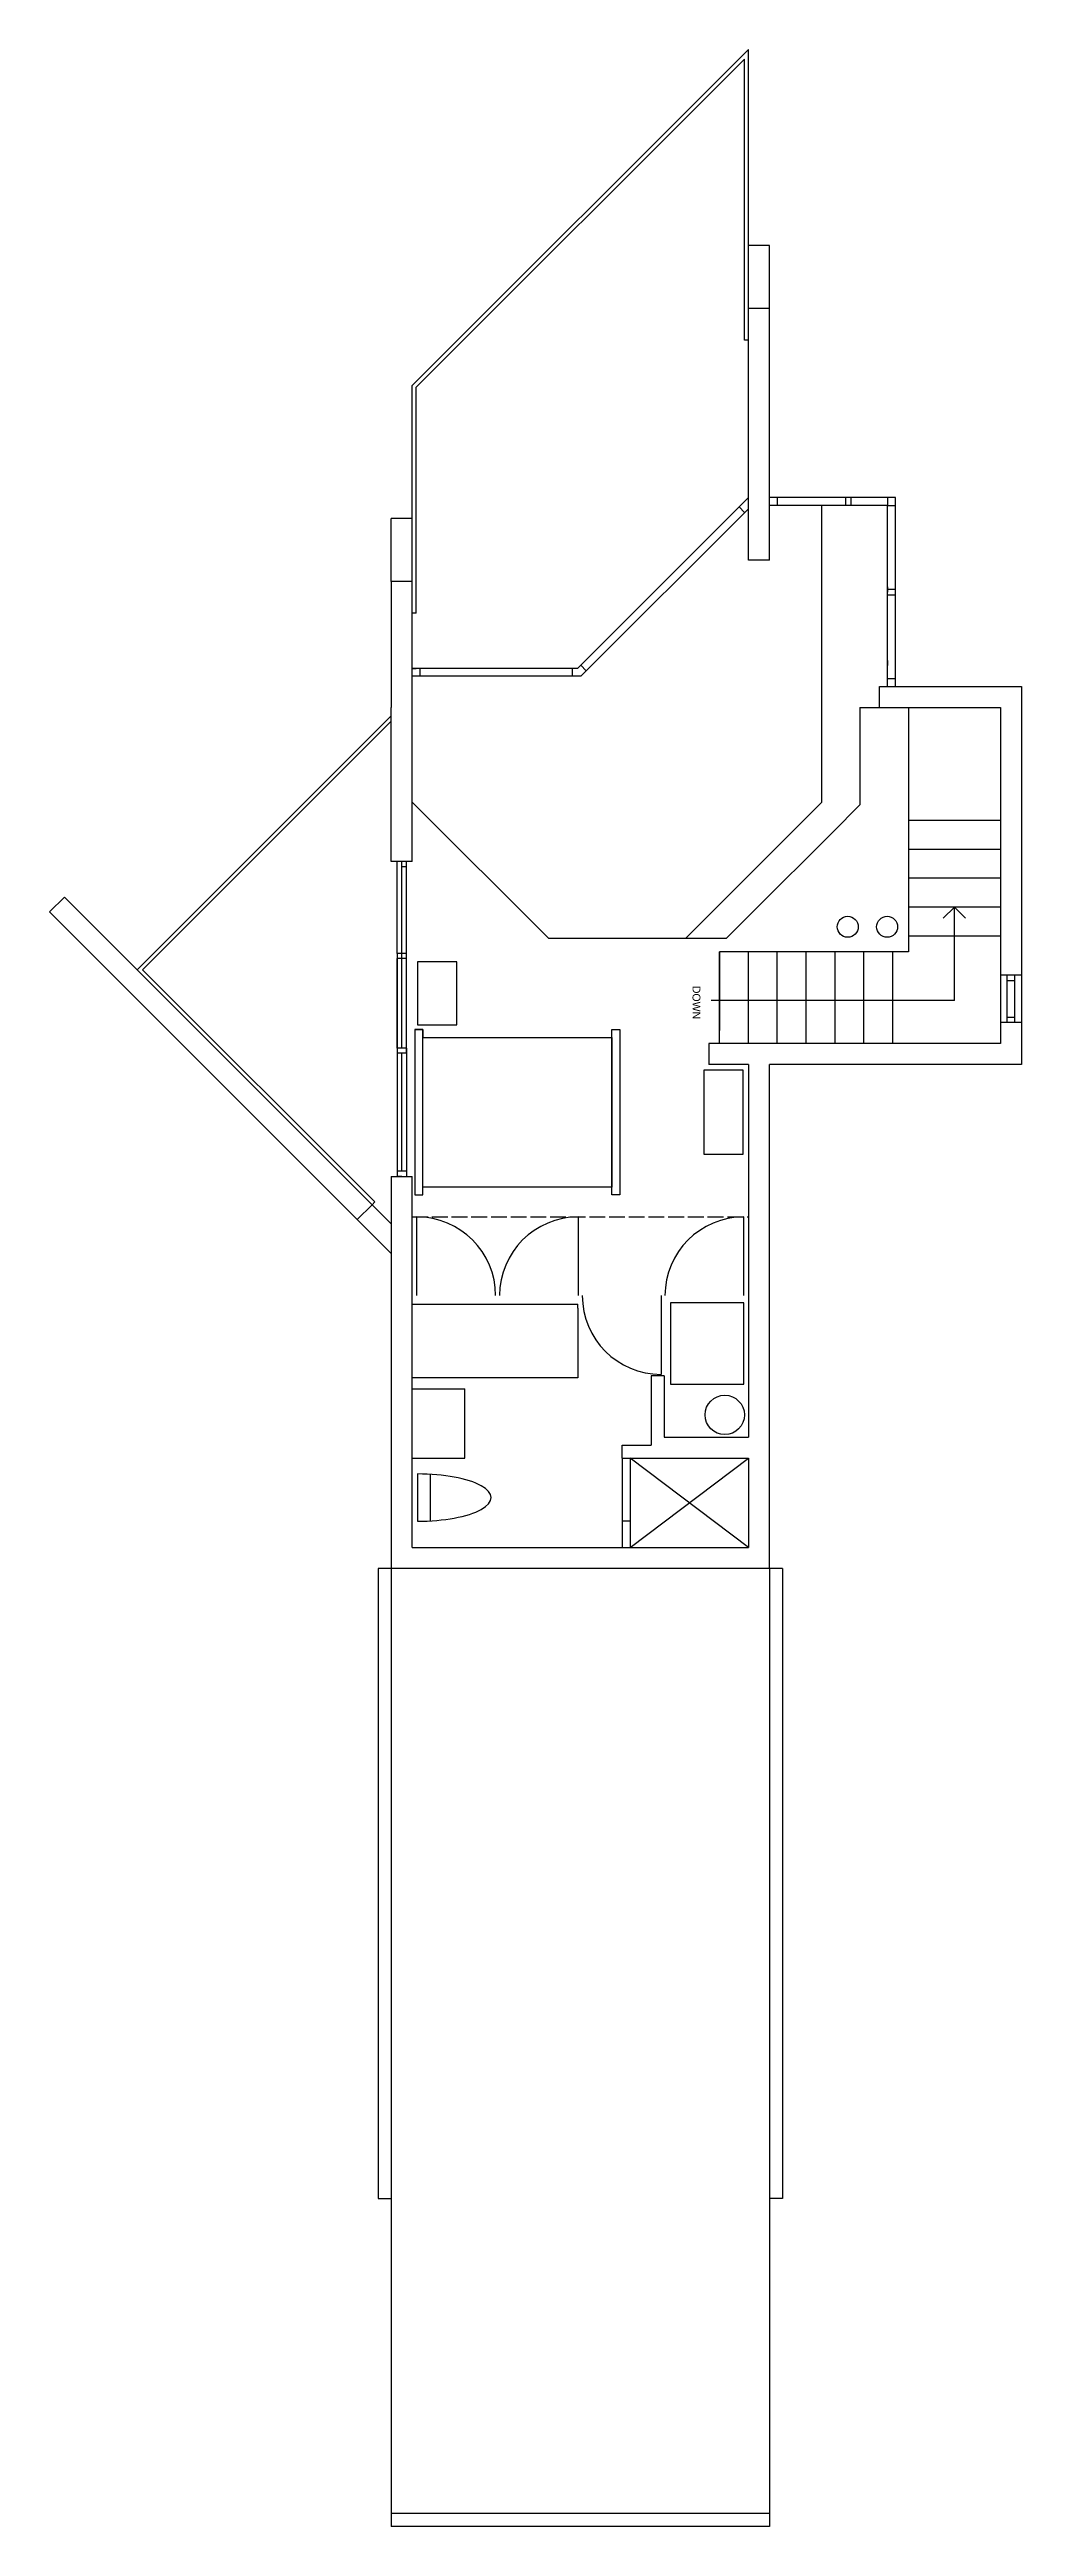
# Model space of a CAD drawing. Header units: inches. Extents: x -16659 to 2747, y 141 to 7454.
# Drawn here: x 2151 to 2521, y 2685 to 3628 of the extents above; entities that cross this region are included whole.
import ezdxf

# ---------------------------------------------------------------- set-up
doc = ezdxf.new("R2010")
doc.units = ezdxf.units.IN
doc.header["$LTSCALE"] = 0.5
doc.header["$MEASUREMENT"] = 0
doc.linetypes.add('ACAD_ISO02W100', pattern=[15, 12, -3])
for name, color, linetype in [('A-doors', 254, 'Continuous'), ('A-Elev-South', 7, 'Continuous'), ('A-fixtures', 140, 'Continuous'), ('A-furniture', 33, 'Continuous'), ('A-glazing', 252, 'Continuous'), ('A-millwork', 252, 'Continuous'), ('A-roof', 253, 'Continuous'), ('A-soffit', 251, 'ACAD_ISO02W100'), ('A-stairs', 252, 'Continuous'), ('A-text', 254, 'Continuous'), ('A-walls', 7, 'Continuous')]:
    doc.layers.add(name, color=color, linetype=linetype)

msp = doc.modelspace()

# ---------------------------------------------------------------- texts
at = {"layer": 'A-text'}
msp.add_text('DOWN', height=3, rotation=270, dxfattribs=at).set_placement((2395.84, 3271.7))

# ---------------------------------------------------------------- linework, layer by layer
at = {"layer": 'A-doors'}
msp.add_line((2385.1, 3123.1), (2380.1, 3123.1), dxfattribs=at)
at = {"layer": 'A-Elev-South', "color": 251}
for p, q in [((2417.1, 3529.72), (2417.1, 3553.72)), ((2286.85, 3248.02), (2286.85, 3199.06)), ((2286.85, 3246.02), (2286.85, 3199.06))]:
    msp.add_line(p, q, dxfattribs=at)
at = {"layer": 'A-Elev-South', "color": 252}
for p, q in [((2425.1, 3529.72), (2425.1, 3553.72)), ((2281.1, 3425.72), (2281.1, 3449.72)), ((2289.1, 3425.72), (2289.1, 3449.72))]:
    msp.add_line(p, q, dxfattribs=at)
at = {"layer": 'A-Elev-South', "color": 7}
msp.add_line((2281.1, 3425.72), (2281.1, 3377.72), dxfattribs=at)
at = {"layer": 'A-Elev-South', "color": 250}
for p, q in [((2283.35, 3284.06), (2283.35, 3319.06)), ((2286.85, 3248.02), (2286.85, 3282.06))]:
    msp.add_line(p, q, dxfattribs=at)
at = {"layer": 'A-Elev-South', "color": 253}
msp.add_line((2283.35, 3248.02), (2283.35, 3282.06), dxfattribs=at)
at = {"layer": 'A-fixtures'}
for p, q in [((2369.1, 3091.72), (2369.1, 3057.72)), ((2417.1, 3057.72), (2372.1, 3091.72)), ((2372.1, 3057.72), (2417.1, 3091.72)), ((2372.1, 3091.72), (2372.1, 3057.72)), ((2291.1, 3085.72), (2291.1, 3067.72)), ((2291.1, 3085.72), (2291.1, 3067.72)), ((2296.1, 3067.87), (2296.1, 3085.58)), ((2372.1, 3067.72), (2369.1, 3067.72))]:
    msp.add_line(p, q, dxfattribs=at)
msp.add_lwpolyline([(2415.42, 3150.91), (2387.42, 3150.91), (2387.42, 3119.91), (2415.42, 3119.91), (2415.42, 3150.91)], dxfattribs=at)
msp.add_circle((2408.1, 3108.22), 7.5, dxfattribs=at)
msp.add_ellipse((2291.1, 3076.72), major_axis=(-28, 0), ratio=0.321429, start_param=1.570796, end_param=4.712389, dxfattribs=at)
at = {"layer": 'A-furniture'}
for points in [[(2291.1, 3280.81), (2291.1, 3256.81), (2306.1, 3256.81), (2306.1, 3280.81), (2291.1, 3280.81)], [(2290.1, 3255.04), (2290.1, 3192.04), (2293.1, 3192.04), (2293.1, 3255.04), (2290.1, 3255.04), (2293.1, 3255.04), (2293.1, 3252.04), (2365.1, 3252.04), (2365.1, 3255.04), (2365.1, 3255.04), (2368.1, 3255.04), (2368.1, 3192.04), (2365.1, 3192.04), (2365.1, 3195.04), (2365.1, 3252.04), (2365.1, 3195.04), (2293.1, 3195.04)], [(2415.1, 3239.54), (2400.1, 3239.54), (2400.1, 3207.54), (2415.1, 3207.54), (2415.1, 3239.54)]]:
    msp.add_lwpolyline(points, dxfattribs=at)
at = {"layer": 'A-glazing'}
for p, q in [((2352, 3392.63), (2417.1, 3457.72)), ((2415.68, 3452.06), (2413.56, 3454.19)), ((2470.1, 3457.72), (2425.1, 3457.72)), ((2470.1, 3454.72), (2425.1, 3454.72)), ((2428.1, 3457.72), (2428.1, 3454.72)), ((2454.1, 3457.72), (2454.1, 3454.72)), ((2456.1, 3457.72), (2456.1, 3454.72)), ((2473.1, 3457.72), (2470.1, 3457.72)), ((2470.1, 3457.72), (2470.1, 3454.72)), ((2470.1, 3454.72), (2473.1, 3454.72)), ((2470.1, 3385.72), (2470.1, 3454.72)), ((2473.1, 3385.72), (2473.1, 3457.72)), ((2353.25, 3389.63), (2417.1, 3453.48)), ((2470.1, 3423.72), (2470.1, 3421.72)), ((2470.1, 3420.72), (2470.1, 3422.72)), ((2473.1, 3422.72), (2470.1, 3422.72)), ((2470.1, 3420.72), (2473.1, 3420.72)), ((2350.1, 3392.63), (2289.1, 3392.63)), ((2350.1, 3389.63), (2289.1, 3389.63)), ((2292.1, 3389.63), (2292.1, 3392.63)), ((2352, 3392.63), (2350.1, 3392.63)), ((2350.1, 3389.63), (2350.1, 3392.63)), ((2353.25, 3389.63), (2350.1, 3389.63)), ((2355.38, 3391.76), (2353.25, 3393.88)), ((2470.1, 3395.72), (2470.1, 3393.72)), ((2473.1, 3388.72), (2470.1, 3388.72)), ((2473.1, 3393.72), (2473.1, 3395.72)), ((2286.85, 3319.06), (2285.1, 3319.06)), ((2286.85, 3317.06), (2285.1, 3317.06)), ((2406.1, 3284.72), (2406.1, 3254.72)), ((2286.85, 3284.06), (2283.35, 3284.06)), ((2283.35, 3284.06), (2283.35, 3199.06)), ((2286.85, 3282.06), (2283.35, 3282.06)), ((2515.6, 3257.72), (2515.6, 3275.72)), ((2518.6, 3257.72), (2518.6, 3275.72)), ((2515.6, 3273.72), (2518.6, 3273.72)), ((2515.6, 3259.72), (2518.6, 3259.72)), ((2283.35, 3248.02), (2283.35, 3199.06)), ((2286.85, 3248.02), (2283.35, 3248.02)), ((2286.85, 3246.02), (2283.35, 3246.02)), ((2286.85, 3201.06), (2283.35, 3201.06)), ((2285.1, 3199.06), (2283.35, 3199.06))]:
    msp.add_line(p, q, dxfattribs=at)
at = {"layer": 'A-millwork'}
for p, q in [((2289.1, 3500.44), (2417.1, 3628.44)), ((2417.1, 3553.72), (2417.1, 3628.44)), ((2417.1, 3517.72), (2415.6, 3517.72)), ((2289.1, 3449.72), (2289.1, 3500.44)), ((2290.6, 3413.72), (2289.1, 3413.72)), ((2289.1, 3392.63), (2290.6, 3392.63)), ((2186.42, 3277.83), (2281.1, 3372.5)), ((2285.1, 3248.02), (2285.1, 3319.06)), ((2286.85, 3282.06), (2286.85, 3319.06)), ((2274.9, 3189.35), (2186.42, 3277.83)), ((2285.1, 3248.02), (2285.1, 3283.02)), ((2286.85, 3282.06), (2286.85, 3283.02)), ((2286.85, 3246.02), (2286.85, 3248.02)), ((2285.1, 3201.06), (2285.1, 3246.02)), ((2285.1, 3201.06), (2285.1, 3246.02)), ((2290.85, 3153.66), (2290.85, 3183.66)), ((2352.35, 3153.66), (2352.35, 3183.66)), ((2415.35, 3153.66), (2415.35, 3183.66)), ((2383.85, 3153.66), (2383.85, 3123.66)), ((2289.1, 3150.41), (2352.1, 3150.41)), ((2352.1, 3148.91), (2352.1, 3150.41)), ((2352.1, 3148.91), (2352.1, 3122.41)), ((2352.1, 3122.41), (2289.1, 3122.41)), ((2289.1, 3118.1), (2309.1, 3118.1)), ((2309.1, 3091.72), (2309.1, 3118.1)), ((2289.1, 3091.72), (2309.1, 3091.72))]:
    msp.add_line(p, q, dxfattribs=at)
at = {"layer": 'A-millwork', "color": 251}
for p, q in [((2290.6, 3499.82), (2415.6, 3624.82)), ((2415.6, 3517.72), (2415.6, 3624.82)), ((2290.6, 3413.72), (2290.6, 3499.82))]:
    msp.add_line(p, q, dxfattribs=at)
at = {"layer": 'A-millwork', "color": 254}
msp.add_line((2184.3, 3277.83), (2281.1, 3374.62), dxfattribs=at)
at = {"layer": 'A-millwork'}
for centre, start, end in [((2290.85, 3153.66), 0, 90), ((2352.35, 3153.66), 90, 180), ((2415.35, 3153.66), 90, 180), ((2383.85, 3153.66), 180, 270)]:
    msp.add_arc(centre, 30, start, end, dxfattribs=at)
at = {"layer": 'A-roof'}
for p, q in [((2276.1, 3049.72), (2276.1, 2809.72)), ((2281.1, 3049.72), (2276.1, 3049.72)), ((2281.1, 3049.72), (2281.1, 2689.72)), ((2425.1, 3049.72), (2425.1, 2689.72)), ((2430.1, 3049.72), (2425.1, 3049.72)), ((2430.1, 3049.72), (2430.1, 2809.72)), ((2276.1, 2809.72), (2281.1, 2809.72)), ((2430.1, 2809.72), (2425.1, 2809.72)), ((2425.1, 2689.72), (2281.1, 2689.72)), ((2281.1, 2689.72), (2281.1, 2684.72)), ((2425.1, 2689.72), (2425.1, 2684.72)), ((2425.1, 2684.72), (2281.1, 2684.72))]:
    msp.add_line(p, q, dxfattribs=at)
at = {"layer": 'A-soffit'}
msp.add_line((2289.1, 3183.66), (2417.1, 3183.66), dxfattribs=at)
at = {"layer": 'A-stairs'}
for p, q in [((2445.1, 3341.72), (2445.1, 3454.72)), ((2393.1, 3289.72), (2445.1, 3341.72)), ((2513.1, 3334.68), (2478.1, 3334.68)), ((2513.1, 3323.68), (2478.1, 3323.68)), ((2513.1, 3312.68), (2478.1, 3312.68)), ((2513.1, 3301.68), (2478.1, 3301.68)), ((2406.1, 3249.72), (2406.1, 3284.72)), ((2417.1, 3249.72), (2417.1, 3284.72)), ((2428.1, 3249.72), (2428.1, 3284.72)), ((2439.1, 3249.72), (2439.1, 3284.72)), ((2450.1, 3249.72), (2450.1, 3284.72)), ((2461.1, 3249.72), (2461.1, 3284.72)), ((2472.1, 3249.72), (2472.1, 3284.72)), ((2513.1, 3290.68), (2478.1, 3290.68))]:
    msp.add_line(p, q, dxfattribs=at)
at = {"layer": 'A-text'}
for p, q in [((2495.6, 3301.68), (2491.35, 3297.43)), ((2495.6, 3266.18), (2495.6, 3301.68)), ((2495.6, 3301.68), (2499.84, 3297.43)), ((2495.6, 3266.18), (2402.96, 3266.18))]:
    msp.add_line(p, q, dxfattribs=at)
at = {"layer": 'A-walls', "color": 252}
for p, q in [((2425.1, 3553.72), (2417.1, 3553.72)), ((2289.1, 3449.72), (2281.1, 3449.72))]:
    msp.add_line(p, q, dxfattribs=at)
at = {"layer": 'A-walls'}
for p, q in [((2417.1, 3433.91), (2417.1, 3529.72)), ((2425.1, 3529.72), (2417.1, 3529.72)), ((2425.1, 3433.91), (2425.1, 3529.72)), ((2289.1, 3425.72), (2281.1, 3425.72)), ((2289.1, 3319.06), (2289.1, 3425.72)), ((2425.1, 3433.91), (2417.1, 3433.91)), ((2467.1, 3377.72), (2467.1, 3385.72)), ((2467.1, 3385.72), (2521.1, 3385.72)), ((2521.1, 3385.72), (2521.1, 3275.72)), ((2281.1, 3319.06), (2281.1, 3377.72)), ((2459.56, 3377.72), (2459.56, 3340.63)), ((2459.56, 3377.72), (2513.1, 3377.72)), ((2478.1, 3377.72), (2478.1, 3284.72)), ((2513.1, 3377.72), (2513.1, 3275.72)), ((2341.1, 3289.72), (2289.1, 3341.72)), ((2449.1, 3330.17), (2459.56, 3340.63)), ((2449.1, 3330.17), (2419.12, 3300.19)), ((2289.1, 3319.06), (2281.1, 3319.06)), ((2408.65, 3289.72), (2419.12, 3300.19)), ((2408.65, 3289.72), (2341.1, 3289.72)), ((2478.1, 3284.72), (2406.1, 3284.72)), ((2521.1, 3275.72), (2513.1, 3275.72)), ((2513.1, 3257.72), (2513.1, 3249.72)), ((2521.1, 3257.72), (2513.1, 3257.72)), ((2521.1, 3257.72), (2521.1, 3241.72)), ((2513.1, 3249.72), (2402.1, 3249.72)), ((2402.1, 3249.72), (2402.1, 3241.72)), ((2417.1, 3241.72), (2402.1, 3241.72)), ((2417.1, 3241.72), (2417.1, 3099.72)), ((2425.1, 3049.72), (2425.1, 3241.72)), ((2521.1, 3241.72), (2425.1, 3241.72)), ((2281.1, 3199.06), (2281.1, 3049.72)), ((2281.1, 3199.06), (2289.1, 3199.06)), ((2289.1, 3057.72), (2289.1, 3199.06)), ((2380.1, 3123.1), (2380.1, 3096.72)), ((2385.1, 3123.1), (2385.1, 3099.72)), ((2369.1, 3096.72), (2380.1, 3096.72)), ((2369.1, 3091.72), (2369.1, 3096.72)), ((2385.1, 3099.72), (2417.1, 3099.72)), ((2369.1, 3091.72), (2417.1, 3091.72)), ((2417.1, 3091.72), (2417.1, 3057.72)), ((2289.1, 3057.72), (2417.1, 3057.72)), ((2425.1, 3049.72), (2281.1, 3049.72))]:
    msp.add_line(p, q, dxfattribs=at)
at = {"layer": 'A-walls', "color": 253}
for p, q in [((2289.1, 3425.72), (2281.1, 3425.72)), ((2156.64, 3305.5), (2281.1, 3181.04)), ((2513.1, 3275.72), (2513.1, 3257.72)), ((2521.1, 3275.72), (2521.1, 3257.72)), ((2273.84, 3188.29), (2274.9, 3189.35))]:
    msp.add_line(p, q, dxfattribs=at)
at = {"layer": 'A-walls', "color": 254}
for p, q in [((2150.98, 3299.84), (2156.64, 3305.5)), ((2263.94, 3186.88), (2150.98, 3299.84)), ((2281.1, 3169.72), (2263.94, 3186.88)), ((2268.18, 3182.64), (2273.84, 3188.29))]:
    msp.add_line(p, q, dxfattribs=at)
at = {"layer": 'A-walls'}
for centre in [(2454.95, 3294.2), (2469.95, 3294.2)]:
    msp.add_circle(centre, 4, dxfattribs=at)

msp.set_redraw_order([(e.dxf.handle, doc.entitydb.next_handle()) for e in msp.query("TEXT MTEXT ATTDEF DIMENSION ARC_DIMENSION")])  # texts and dimensions are drawn at this point

doc.saveas('drawing.dxf')
